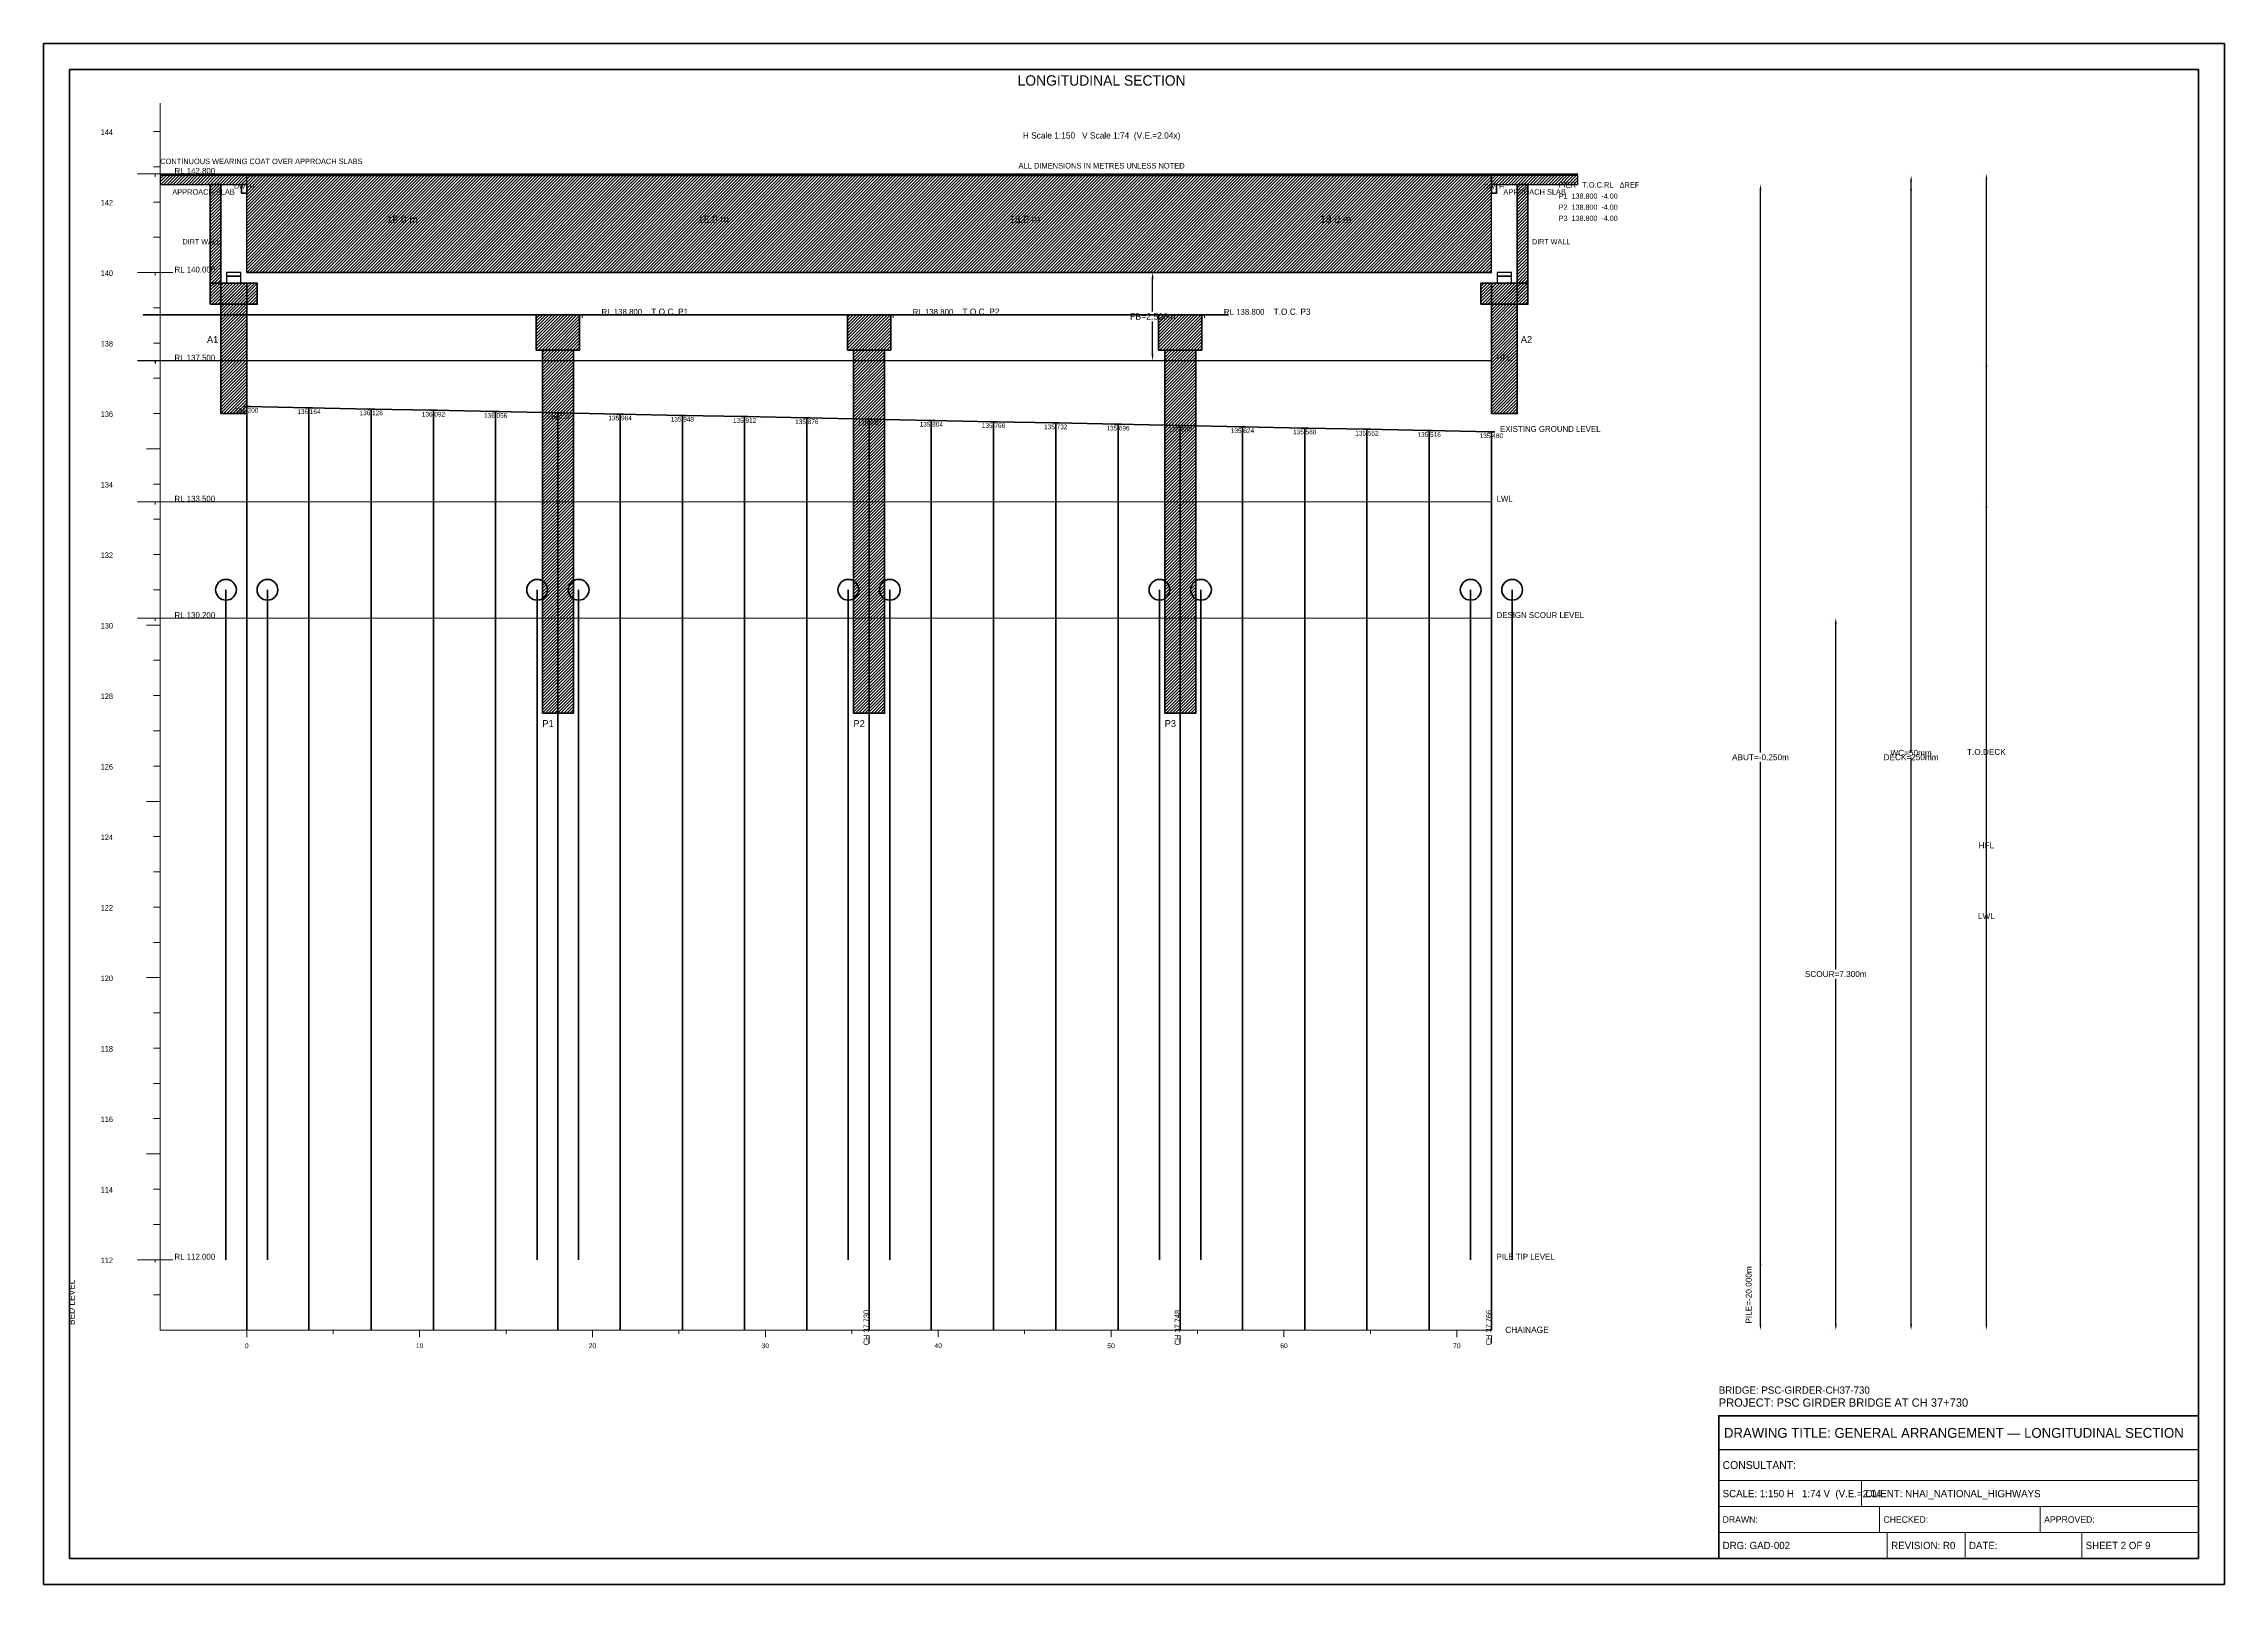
# Model space of a CAD drawing. Header units: metres. Extents: x 0 to 841, y 0 to 594.
import ezdxf
from ezdxf.enums import TextEntityAlignment as Align

# ---------------------------------------------------------------- set-up
doc = ezdxf.new("R2010")
doc.units = ezdxf.units.M
doc.linetypes.add('DASHED', pattern=[0.5, 0.375, -0.125])
doc.linetypes.add('DASHED2', pattern=[0.25, 0.1875, -0.0625])
for name, color, linetype, lineweight in [('ABUT-PROF', 4, 'Continuous', 50), ('BORDER-INNER', 7, 'Continuous', 35), ('BORDER-OUTER', 7, 'Continuous', 70), ('CIVIL-CHAINAGE', 7, 'Continuous', 18), ('CIVIL-GROUND', 3, 'Continuous', 35), ('CIVIL-HFL', 5, 'DASHED', 25), ('CIVIL-LWL', 4, 'DASHED', 18), ('CIVIL-ROAD', 7, 'Continuous', 25), ('CIVIL-SCOUR', 1, 'DASHED2', 18), ('DIM-CHAINAGE', 3, 'Continuous', 18), ('DIM-LEVEL', 3, 'Continuous', 18), ('DIM-LINEAR', 3, 'Continuous', 18), ('FOUND-PILE', 4, 'Continuous', 35), ('STRUC-HATCHING', 8, 'Continuous', 18), ('STRUC-SECTION', 2, 'Continuous', 35), ('SUB-ABUT', 3, 'Continuous', 35), ('SUB-BEARING', 5, 'Continuous', 25), ('SUB-DIRT-WALL', 3, 'Continuous', 35), ('SUB-PIER', 2, 'Continuous', 35), ('SUPER-DECK', 2, 'Continuous', 50), ('SUPER-WEARING', 8, 'Continuous', 25), ('TEXT-GENERAL', 7, 'Continuous', 18), ('TEXT-HEADER', 7, 'Continuous', 25), ('TEXT-LEVEL', 5, 'Continuous', 18), ('TEXT-SPEC', 7, 'Continuous', 13), ('TEXT-TITLE', 7, 'Continuous', 25), ('TITLEBLK-BOX', 7, 'Continuous', 50), ('TITLEBLK-TEXT', 7, 'Continuous', 18)]:
    doc.layers.add(name, color=color, linetype=linetype, lineweight=lineweight)
doc.styles.add('BRIDGE_STD', font='Arial.ttf')
doc.dimstyles.new('pmb100', dxfattribs={"dimtxt": 2.5, "dimasz": 0.9375, "dimexe": 2.5, "dimexo": 2.5, "dimtad": 0, "dimtih": 1, "dimdec": 0, "dimtxsty": 'BRIDGE_STD', "dimcen": 2.5, "dimazin": 3, "dimtfac": 1, "dimtmove": 0, "dimatfit": 3})

msp = doc.modelspace()

# ---------------------------------------------------------------- hatches: boundary and pattern name
at = {"layer": 'STRUC-HATCHING'}
h = msp.add_hatch(dxfattribs=at)
h.set_pattern_fill('ANSI31', scale=0.266667)
h.paths.add_polyline_path([(45, 539.74), (78.33, 539.74), (78.33, 543.14), (45, 543.14)])
h = msp.add_hatch(dxfattribs=at)
h.set_pattern_fill('ANSI31', scale=0.266667)
h.paths.add_polyline_path([(64.26, 493.53), (68.33, 493.53), (68.33, 539.74), (64.26, 539.74)])
h = msp.add_hatch(dxfattribs=at)
h.set_pattern_fill('ANSI31', scale=0.2666667)
h.paths.add_polyline_path([(78.33, 505.76), (558.33, 505.76), (558.33, 543.14), (78.33, 543.14)])
h = msp.add_hatch(dxfattribs=at)
h.set_pattern_fill('ANSI31', scale=0.2666667)
h.paths.add_polyline_path([(558.33, 539.74), (591.67, 539.74), (591.67, 543.14), (558.33, 543.14)])
h = msp.add_hatch(dxfattribs=at)
h.set_pattern_fill('ANSI31', scale=0.2666667)
h.paths.add_polyline_path([(568.33, 493.53), (572.41, 493.53), (572.41, 539.74), (568.33, 539.74)])
h = msp.add_hatch(dxfattribs=at)
h.set_pattern_fill('ANSI31', scale=0.266667)
h.paths.add_polyline_path([(64.26, 493.53), (82.41, 493.53), (82.41, 501.68), (64.26, 501.68)])
h = msp.add_hatch(dxfattribs=at)
h.set_pattern_fill('ANSI31', scale=0.266667)
h.paths.add_polyline_path([(68.33, 451.39), (78.33, 451.39), (78.33, 501.68), (68.33, 501.68)])
h = msp.add_hatch(dxfattribs=at)
h.set_pattern_fill('ANSI31', scale=0.2666667)
h.paths.add_polyline_path([(554.26, 493.53), (572.41, 493.53), (572.41, 501.68), (554.26, 501.68)])
h = msp.add_hatch(dxfattribs=at)
h.set_pattern_fill('ANSI31', scale=0.2666667)
h.paths.add_polyline_path([(558.33, 451.39), (568.33, 451.39), (568.33, 501.68), (558.33, 501.68)])
h = msp.add_hatch(dxfattribs=at)
h.set_pattern_fill('ANSI31', scale=0.266667)
h.paths.add_polyline_path([(190, 475.86), (206.67, 475.86), (206.67, 489.45), (190, 489.45)])
h = msp.add_hatch(dxfattribs=at)
h.set_pattern_fill('ANSI31', scale=0.266667)
h.paths.add_polyline_path([(310, 475.86), (326.67, 475.86), (326.67, 489.45), (310, 489.45)])
h = msp.add_hatch(dxfattribs=at)
h.set_pattern_fill('ANSI31', scale=0.266667)
h.paths.add_polyline_path([(430, 475.86), (446.67, 475.86), (446.67, 489.45), (430, 489.45)])
h = msp.add_hatch(dxfattribs=at)
h.set_pattern_fill('ANSI31', scale=0.266667)
h.paths.add_polyline_path([(192.33, 335.86), (204.33, 335.86), (204.33, 475.86), (192.33, 475.86)])
h = msp.add_hatch(dxfattribs=at)
h.set_pattern_fill('ANSI31', scale=0.266667)
h.paths.add_polyline_path([(312.33, 335.86), (324.33, 335.86), (324.33, 475.86), (312.33, 475.86)])
h = msp.add_hatch(dxfattribs=at)
h.set_pattern_fill('ANSI31', scale=0.266667)
h.paths.add_polyline_path([(432.33, 335.86), (444.33, 335.86), (444.33, 475.86), (432.33, 475.86)])
at = {"layer": 'SUPER-WEARING'}
h = msp.add_hatch(dxfattribs=at)
h.set_pattern_fill('SOLID')
h.paths.add_polyline_path([(45, 543.82), (591.67, 543.82), (585, 543.14), (51.67, 543.14)])

# ---------------------------------------------------------------- linework, layer by layer
at = {"layer": 'ABUT-PROF', "lineweight": 35}
for points in [[(76.33, 536.34), (78.33, 536.34), (78.33, 539.74), (76.33, 539.74), (76.33, 536.34)], [(558.33, 536.34), (560.33, 536.34), (560.33, 539.74), (558.33, 539.74), (558.33, 536.34)]]:
    msp.add_lwpolyline(points, dxfattribs=at)
at = {"layer": 'BORDER-INNER'}
msp.add_lwpolyline([(10, 10), (831, 10), (831, 584), (10, 584), (10, 10)], dxfattribs=at)
at = {"layer": 'BORDER-OUTER'}
msp.add_lwpolyline([(0, 0), (841, 0), (841, 594), (0, 594), (0, 0)], dxfattribs=at)
at = {"layer": 'CIVIL-CHAINAGE'}
for p, q in [((45, 98), (558.33, 98)), ((78.33, 98), (78.33, 95.33)), ((111.67, 98), (111.67, 96.53)), ((145, 98), (145, 95.33)), ((178.33, 98), (178.33, 96.53)), ((211.67, 98), (211.67, 95.33)), ((245, 98), (245, 96.53)), ((278.33, 98), (278.33, 95.33)), ((311.67, 98), (311.67, 96.53)), ((318.33, 96), (318.33, 92.8)), ((345, 98), (345, 95.33)), ((378.33, 98), (378.33, 96.53)), ((411.67, 98), (411.67, 95.33)), ((438.33, 96), (438.33, 92.8)), ((445, 98), (445, 96.53)), ((478.33, 98), (478.33, 95.33)), ((511.67, 98), (511.67, 96.53)), ((545, 98), (545, 95.33)), ((558.33, 96), (558.33, 92.8))]:
    msp.add_line(p, q, dxfattribs=at)
at = {"layer": 'CIVIL-GROUND', "color": 3}
for p, q in [((77, 454.11), (79.67, 454.11)), ((101, 453.62), (103.67, 453.62)), ((125, 453.13), (127.67, 453.13)), ((149, 452.64), (151.67, 452.64)), ((173, 452.15), (175.67, 452.15)), ((197, 451.66), (199.67, 451.66)), ((221, 451.17), (223.67, 451.17)), ((245, 450.68), (247.67, 450.68)), ((269, 450.19), (271.67, 450.19)), ((293, 449.71), (295.67, 449.71)), ((317, 449.22), (319.67, 449.22)), ((341, 448.73), (343.67, 448.73)), ((365, 448.24), (367.67, 448.24)), ((389, 447.75), (391.67, 447.75)), ((413, 447.26), (415.67, 447.26)), ((437, 446.77), (439.67, 446.77)), ((461, 446.28), (463.67, 446.28)), ((485, 445.79), (487.67, 445.79)), ((509, 445.3), (511.67, 445.3)), ((533, 444.81), (535.67, 444.81)), ((557, 444.32), (559.67, 444.32))]:
    msp.add_line(p, q, dxfattribs=at)
at = {"layer": 'CIVIL-GROUND', "color": 8, "linetype": 'DASHED2'}
for p, q in [((78.33, 454.11), (78.33, 98)), ((102.33, 453.62), (102.33, 98)), ((126.33, 453.13), (126.33, 98)), ((150.33, 452.64), (150.33, 98)), ((174.33, 452.15), (174.33, 98)), ((198.33, 451.66), (198.33, 98)), ((222.33, 451.17), (222.33, 98)), ((246.33, 450.68), (246.33, 98)), ((270.33, 450.19), (270.33, 98)), ((294.33, 449.71), (294.33, 98)), ((318.33, 449.22), (318.33, 98)), ((342.33, 448.73), (342.33, 98)), ((366.33, 448.24), (366.33, 98)), ((390.33, 447.75), (390.33, 98)), ((414.33, 447.26), (414.33, 98)), ((438.33, 446.77), (438.33, 98)), ((462.33, 446.28), (462.33, 98)), ((486.33, 445.79), (486.33, 98)), ((510.33, 445.3), (510.33, 98)), ((534.33, 444.81), (534.33, 98)), ((558.33, 444.32), (558.33, 98))]:
    msp.add_line(p, q, dxfattribs=at)
at = {"layer": 'CIVIL-GROUND', "color": 3}
msp.add_lwpolyline([(78.33, 454.11), (102.33, 453.62), (126.33, 453.13), (150.33, 452.64), (174.33, 452.15), (198.33, 451.66), (222.33, 451.17), (246.33, 450.68), (270.33, 450.19), (294.33, 449.71), (318.33, 449.22), (342.33, 448.73), (366.33, 448.24), (390.33, 447.75), (414.33, 447.26), (438.33, 446.77), (462.33, 446.28), (486.33, 445.79), (510.33, 445.3), (534.33, 444.81), (558.33, 444.32)], dxfattribs=at)
at = {"layer": 'CIVIL-HFL'}
for p, q in [((36.2, 471.78), (49.8, 471.78)), ((43, 471.78), (43, 470.65))]:
    msp.add_line(p, q, dxfattribs=at)
at = {"layer": 'CIVIL-HFL', "color": 5}
msp.add_line((45, 471.78), (558.33, 471.78), dxfattribs=at)
at = {"layer": 'CIVIL-LWL'}
for p, q in [((36.2, 417.41), (49.8, 417.41)), ((43, 417.41), (43, 416.28))]:
    msp.add_line(p, q, dxfattribs=at)
at = {"layer": 'CIVIL-LWL', "color": 4}
msp.add_line((45, 417.41), (558.33, 417.41), dxfattribs=at)
at = {"layer": 'CIVIL-ROAD', "lineweight": 25}
for points in [[(45, 539.74), (78.33, 539.74), (78.33, 543.14), (45, 543.14), (45, 539.74)], [(558.33, 539.74), (591.67, 539.74), (591.67, 543.14), (558.33, 543.14), (558.33, 539.74)]]:
    msp.add_lwpolyline(points, dxfattribs=at)
at = {"layer": 'CIVIL-SCOUR'}
for p, q in [((36.2, 372.56), (49.8, 372.56)), ((43, 372.56), (43, 371.42))]:
    msp.add_line(p, q, dxfattribs=at)
at = {"layer": 'CIVIL-SCOUR', "color": 1}
msp.add_line((45, 372.56), (558.33, 372.56), dxfattribs=at)
at = {"layer": 'DIM-LEVEL'}
for p, q in [((45, 98), (45, 571)), ((42.33, 560.13), (45, 560.13)), ((36.2, 543.82), (49.8, 543.82)), ((42.33, 546.53), (45, 546.53)), ((43, 543.82), (43, 542.68)), ((42.33, 532.94), (45, 532.94)), ((42.33, 519.35), (45, 519.35)), ((36.2, 505.76), (49.8, 505.76)), ((39.67, 505.76), (45, 505.76)), ((43, 505.76), (43, 504.63)), ((42.33, 492.17), (45, 492.17)), ((200.87, 489.45), (214.47, 489.45)), ((207.67, 489.45), (207.67, 488.31)), ((320.87, 489.45), (334.47, 489.45)), ((327.67, 489.45), (327.67, 488.31)), ((440.87, 489.45), (454.47, 489.45)), ((447.67, 489.45), (447.67, 488.31)), ((42.33, 478.57), (45, 478.57)), ((42.33, 464.98), (45, 464.98)), ((42.33, 451.39), (45, 451.39)), ((39.67, 437.8), (45, 437.8)), ((42.33, 424.21), (45, 424.21)), ((42.33, 410.61), (45, 410.61)), ((42.33, 397.02), (45, 397.02)), ((42.33, 383.43), (45, 383.43)), ((39.67, 369.84), (45, 369.84)), ((42.33, 356.25), (45, 356.25)), ((42.33, 342.66), (45, 342.66)), ((42.33, 329.06), (45, 329.06)), ((42.33, 315.47), (45, 315.47)), ((39.67, 301.88), (45, 301.88)), ((42.33, 288.29), (45, 288.29)), ((42.33, 274.7), (45, 274.7)), ((42.33, 261.1), (45, 261.1)), ((42.33, 247.51), (45, 247.51)), ((39.67, 233.92), (45, 233.92)), ((42.33, 220.33), (45, 220.33)), ((42.33, 206.74), (45, 206.74)), ((42.33, 193.14), (45, 193.14)), ((42.33, 179.55), (45, 179.55)), ((39.67, 165.96), (45, 165.96)), ((42.33, 152.37), (45, 152.37)), ((42.33, 138.78), (45, 138.78)), ((36.2, 125.18), (49.8, 125.18)), ((42.33, 125.18), (45, 125.18)), ((43, 125.18), (43, 124.05)), ((42.33, 111.59), (45, 111.59))]:
    msp.add_line(p, q, dxfattribs=at)
at = {"layer": 'FOUND-PILE', "lineweight": 35}
for p, q in [((70.33, 383.43), (70.33, 125.18)), ((86.33, 383.43), (86.33, 125.18)), ((190.33, 383.43), (190.33, 125.18)), ((206.33, 383.43), (206.33, 125.18)), ((310.33, 383.43), (310.33, 125.18)), ((326.33, 383.43), (326.33, 125.18)), ((430.33, 383.43), (430.33, 125.18)), ((446.33, 383.43), (446.33, 125.18)), ((550.33, 383.43), (550.33, 125.18)), ((566.33, 383.43), (566.33, 125.18))]:
    msp.add_line(p, q, dxfattribs=at)
at = {"layer": 'FOUND-PILE'}
for centre in [(70.33, 383.43), (86.33, 383.43), (190.33, 383.43), (206.33, 383.43), (310.33, 383.43), (326.33, 383.43), (430.33, 383.43), (446.33, 383.43), (550.33, 383.43), (566.33, 383.43)]:
    msp.add_circle(centre, 4, dxfattribs=at)
at = {"layer": 'STRUC-SECTION', "color": 8, "linetype": 'DASHED'}
for p in [(217, 489.45), (337, 489.45), (457, 489.45)]:
    msp.add_line(p, (38.33, 489.45), dxfattribs=at)
at = {"layer": 'SUB-ABUT', "lineweight": 40}
for points in [[(64.26, 493.53), (82.41, 493.53), (82.41, 501.68), (64.26, 501.68), (64.26, 493.53)], [(68.33, 451.39), (78.33, 451.39), (78.33, 501.68), (68.33, 501.68), (68.33, 451.39)], [(554.26, 493.53), (572.41, 493.53), (572.41, 501.68), (554.26, 501.68), (554.26, 493.53)], [(558.33, 451.39), (568.33, 451.39), (568.33, 501.68), (558.33, 501.68), (558.33, 451.39)]]:
    msp.add_lwpolyline(points, dxfattribs=at)
at = {"layer": 'SUB-ABUT', "lineweight": 30}
for points in [[(70.58, 501.68), (76.08, 501.68), (76.08, 504.4), (70.58, 504.4), (70.58, 501.68)], [(560.58, 501.68), (566.08, 501.68), (566.08, 504.4), (560.58, 504.4), (560.58, 501.68)]]:
    msp.add_lwpolyline(points, dxfattribs=at)
at = {"layer": 'SUB-BEARING', "lineweight": 30}
for points in [[(70.58, 504.4), (76.08, 504.4), (76.08, 505.76), (70.58, 505.76), (70.58, 504.4)], [(560.58, 504.4), (566.08, 504.4), (566.08, 505.76), (560.58, 505.76), (560.58, 504.4)]]:
    msp.add_lwpolyline(points, dxfattribs=at)
at = {"layer": 'SUB-DIRT-WALL', "lineweight": 40}
for points in [[(64.26, 493.53), (68.33, 493.53), (68.33, 539.74), (64.26, 539.74), (64.26, 493.53)], [(568.33, 493.53), (572.41, 493.53), (572.41, 539.74), (568.33, 539.74), (568.33, 493.53)]]:
    msp.add_lwpolyline(points, dxfattribs=at)
at = {"layer": 'SUB-PIER', "lineweight": 40}
for points in [[(190, 475.86), (206.67, 475.86), (206.67, 489.45), (190, 489.45), (190, 475.86)], [(310, 475.86), (326.67, 475.86), (326.67, 489.45), (310, 489.45), (310, 475.86)], [(430, 475.86), (446.67, 475.86), (446.67, 489.45), (430, 489.45), (430, 475.86)], [(192.33, 335.86), (204.33, 335.86), (204.33, 475.86), (192.33, 475.86), (192.33, 335.86)], [(312.33, 335.86), (324.33, 335.86), (324.33, 475.86), (312.33, 475.86), (312.33, 335.86)], [(432.33, 335.86), (444.33, 335.86), (444.33, 475.86), (432.33, 475.86), (432.33, 335.86)]]:
    msp.add_lwpolyline(points, dxfattribs=at)
at = {"layer": 'SUPER-DECK'}
for p, q in [((78.33, 543.14), (558.33, 543.14)), ((78.33, 505.76), (558.33, 505.76))]:
    msp.add_line(p, q, dxfattribs=at)
at = {"layer": 'SUPER-DECK', "lineweight": 25}
for p, q in [((78.33, 505.76), (78.33, 543.14)), ((558.33, 505.76), (558.33, 543.14))]:
    msp.add_line(p, q, dxfattribs=at)
at = {"layer": 'SUPER-WEARING', "lineweight": 25}
msp.add_lwpolyline([(45, 543.82), (591.67, 543.82), (585, 543.14), (51.67, 543.14), (45, 543.82)], dxfattribs=at)
at = {"layer": 'TITLEBLK-BOX', "lineweight": 50}
msp.add_lwpolyline([(646, 10), (831, 10), (831, 65), (646, 65), (646, 10)], dxfattribs=at)
at = {"layer": 'TITLEBLK-BOX', "lineweight": 30}
msp.add_lwpolyline([(646, 52), (831, 52), (831, 65), (646, 65), (646, 52)], dxfattribs=at)
at = {"layer": 'TITLEBLK-BOX', "lineweight": 18}
for points in [[(646, 40), (831, 40), (831, 52), (646, 52), (646, 40)], [(646, 30), (701, 30), (701, 40), (646, 40), (646, 30)], [(701, 30), (831, 30), (831, 40), (701, 40), (701, 30)], [(646, 20), (708, 20), (708, 30), (646, 30), (646, 20)], [(708, 20), (770, 20), (770, 30), (708, 30), (708, 20)], [(770, 20), (831, 20), (831, 30), (770, 30), (770, 20)], [(646, 10), (711, 10), (711, 20), (646, 20), (646, 10)], [(711, 10), (741, 10), (741, 20), (711, 20), (711, 10)], [(741, 10), (786, 10), (786, 20), (741, 20), (741, 10)], [(786, 10), (831, 10), (831, 20), (786, 20), (786, 10)]]:
    msp.add_lwpolyline(points, dxfattribs=at)

# ---------------------------------------------------------------- texts
at = {"layer": 'CIVIL-GROUND', "color": 3}
msp.add_text('EXISTING GROUND LEVEL', height=2.2667, dxfattribs=at).set_placement((561.67, 444.32))
at = {"layer": 'CIVIL-HFL', "color": 5}
msp.add_text('HFL', height=2.267, dxfattribs=at).set_placement((560.33, 471.78))
at = {"layer": 'CIVIL-LWL', "color": 4}
msp.add_text('LWL', height=2.267, dxfattribs=at).set_placement((560.33, 417.41))
at = {"layer": 'CIVIL-SCOUR', "color": 1}
msp.add_text('DESIGN SCOUR LEVEL', height=2.2667, dxfattribs=at).set_placement((560.33, 372.56))
at = {"layer": 'DIM-CHAINAGE'}
for s, p in [('CH 37.730', (318.33, 92.16)), ('CH 37.748', (438.33, 92.16)), ('CH 37.766', (558.33, 92.16))]:
    msp.add_text(s, height=2.133, rotation=90, dxfattribs=at).set_placement(p)
at = {"layer": 'TEXT-GENERAL'}
for p in [(138.33, 524.79), (258.33, 524.79), (378.33, 524.79), (498.33, 524.79)]:
    msp.add_text('18.0 m', height=2.933, dxfattribs=at).set_placement(p, align=Align.CENTER)
for s, height, p in [('A1', 2.667, (63, 478.57)), ('A2', 2.667, (569.67, 478.57)), ('P1', 2.667, (192.33, 330.53)), ('P2', 2.667, (312.33, 330.53)), ('P3', 2.667, (432.33, 330.53)), ('PILE TIP LEVEL', 2.2667, (560.33, 125.18))]:
    msp.add_text(s, height=height, dxfattribs=at).set_placement(p)
at = {"layer": 'TEXT-HEADER'}
msp.add_text('LONGITUDINAL SECTION', height=4, dxfattribs=at).set_placement((408, 577.8), align=Align.CENTER)
for s, height, p in [('PIER   T.O.C.RL   ΔREF', 2.1333, (584.33, 538.48)), ('T.O.C. P1', 2.4, (234.33, 489.45)), ('T.O.C. P2', 2.4, (354.33, 489.45)), ('T.O.C. P3', 2.4, (474.33, 489.45))]:
    msp.add_text(s, height=height, dxfattribs=at).set_placement(p)
at = {"layer": 'TEXT-LEVEL'}
for s, height, p in [('144', 2.133, (22, 558.79)), ('RL 142.800', 2.267, (50.48, 543.82)), ('142', 2.133, (22, 531.61)), ('140', 2.133, (22, 504.43)), ('RL 140.000', 2.267, (50.48, 505.76)), ('RL 138.800', 2.267, (215.15, 489.45)), ('RL 138.800', 2.267, (335.15, 489.45)), ('RL 138.800', 2.267, (455.15, 489.45)), ('138', 2.133, (22, 477.24)), ('RL 137.500', 2.267, (50.48, 471.78)), ('136', 2.133, (22, 450.06)), ('134', 2.133, (22, 422.87)), ('RL 133.500', 2.267, (50.48, 417.41)), ('132', 2.133, (22, 395.69)), ('130', 2.133, (22, 368.51)), ('RL 130.200', 2.267, (50.48, 372.56)), ('128', 2.133, (22, 341.32)), ('126', 2.133, (22, 314.14)), ('124', 2.133, (22, 286.95)), ('122', 2.133, (22, 259.77)), ('120', 2.133, (22, 232.59)), ('118', 2.133, (22, 205.4)), ('116', 2.133, (22, 178.22)), ('114', 2.133, (22, 151.03)), ('RL 112.000', 2.267, (50.48, 125.18)), ('112', 2.133, (22, 123.85)), ('CHAINAGE', 2.4, (563.67, 96.93))]:
    msp.add_text(s, height=height, dxfattribs=at).set_placement(p)
at = {"layer": 'TEXT-LEVEL', "color": 8}
for s, p in [('136.200', (78.33, 451.71)), ('136.164', (102.33, 451.22)), ('136.128', (126.33, 450.73)), ('136.092', (150.33, 450.24)), ('136.056', (174.33, 449.75)), ('136.020', (198.33, 449.26)), ('135.984', (222.33, 448.77)), ('135.948', (246.33, 448.28)), ('135.912', (270.33, 447.79)), ('135.876', (294.33, 447.31)), ('135.840', (318.33, 446.82)), ('135.804', (342.33, 446.33)), ('135.768', (366.33, 445.84)), ('135.732', (390.33, 445.35)), ('135.696', (414.33, 444.86)), ('135.660', (438.33, 444.37)), ('135.624', (462.33, 443.88)), ('135.588', (486.33, 443.39)), ('135.552', (510.33, 442.9)), ('135.516', (534.33, 442.41)), ('135.480', (558.33, 441.92))]:
    msp.add_text(s, height=1.8, dxfattribs=at).set_placement(p, align=Align.CENTER)
at = {"layer": 'TEXT-LEVEL'}
msp.add_text('BED LEVEL', height=2.4, rotation=90, dxfattribs=at).set_placement((12, 100))
for s, height, p in [('0', 1.87, (78.33, 91.07)), ('10', 1.867, (145, 91.07)), ('20', 1.867, (211.67, 91.07)), ('30', 1.867, (278.33, 91.07)), ('40', 1.867, (345, 91.07)), ('50', 1.867, (411.67, 91.07)), ('60', 1.867, (478.33, 91.07)), ('70', 1.867, (545, 91.07))]:
    msp.add_text(s, height=height, dxfattribs=at).set_placement(p, align=Align.CENTER)
at = {"layer": 'TEXT-SPEC'}
for s, height, p in [('H Scale 1:150   V Scale 1:74  (V.E.=2.04x)', 2.4, (408, 557.41)), ('APPROACH SLAB', 2.1333, (61.67, 535.74)), ('APPROACH SLAB', 2.1333, (575, 535.74))]:
    msp.add_text(s, height=height, dxfattribs=at).set_placement(p, align=Align.CENTER)
at = {"layer": 'TEXT-SPEC', "color": 8}
for s, height, p in [('CONTINUOUS WEARING COAT OVER APPROACH SLABS', 2.1333, (45, 547.55)), ('P1  138.800  -4.00', 2, (584.33, 534.22)), ('P2  138.800  -4.00', 2, (584.33, 529.95)), ('P3  138.800  -4.00', 2, (584.33, 525.68))]:
    msp.add_text(s, height=height, dxfattribs=at).set_placement(p)
msp.add_text('ALL DIMENSIONS IN METRES UNLESS NOTED', height=2.16, dxfattribs=at).set_placement((408, 545.85), align=Align.CENTER)
at = {"layer": 'TEXT-SPEC', "color": 4}
for p in [(77.33, 538.04), (559.33, 538.04)]:
    msp.add_text('DWTH', height=1.867, dxfattribs=at).set_placement(p, align=Align.CENTER)
at = {"layer": 'TEXT-SPEC'}
for p in [(53.59, 516.63), (574.01, 516.63)]:
    msp.add_text('DIRT WALL', height=2, dxfattribs=at).set_placement(p)
at = {"layer": 'TEXT-TITLE'}
for s, height, p in [('PROJECT: PSC GIRDER BRIDGE AT CH 37+730', 3.2, (646, 68.5)), ('DRAWING TITLE: GENERAL ARRANGEMENT — LONGITUDINAL SECTION', 3.8, (648, 56.5))]:
    msp.add_text(s, height=height, dxfattribs=at).set_placement(p)
at = {"layer": 'TITLEBLK-TEXT'}
for s, height, p in [('BRIDGE: PSC-GIRDER-CH37-730', 2.8, (646, 73.5)), ('CONSULTANT: ', 3, (647.5, 44.5)), ('SCALE: 1:150 H   1:74 V  (V.E.=2.04', 2.8, (647.5, 33.6)), ('CLIENT: NHAI_NATIONAL_HIGHWAYS', 2.8, (702.5, 33.6)), ('DRAWN: ', 2.5, (647.5, 23.75)), ('CHECKED: ', 2.5, (709.5, 23.75)), ('APPROVED: ', 2.5, (771.5, 23.75)), ('DRG: GAD-002', 2.8, (647.5, 13.6)), ('REVISION: R0', 2.8, (712.5, 13.6)), ('DATE: ', 2.8, (742.5, 13.6)), ('SHEET 2 OF 9', 2.8, (787.5, 13.6))]:
    msp.add_text(s, height=height, dxfattribs=at).set_placement(p)

# ---------------------------------------------------------------- dimensions: what is measured, and where the dimension line sits
at = {"layer": 'DIM-LINEAR'}
for base, p1, p2, text, override in [((662.1, 98), (662.1, 98), (662.1, 539.74), 'ABUT=-0.250m', {"dimtxt": 2.266667, "dimasz": 2.266667, "dimgap": 0.906667, "dimclrt": 3}), ((720.18, 98), (720.18, 98), (720.18, 539.74), 'DECK=250mm', {"dimtxt": 2.266667, "dimasz": 2.266667, "dimgap": 0.906667, "dimclrt": 3}), ((720.18, 98), (720.18, 98), (720.18, 543.14), 'WC=50mm', {"dimtxt": 2.266667, "dimasz": 2.266667, "dimgap": 0.906667, "dimclrt": 3}), ((749.22, 98), (749.22, 98), (749.22, 543.82), 'T.O.DECK', {"dimtxt": 2.266667, "dimasz": 2.266667, "dimgap": 0.906667, "dimclrt": 3}), ((427.67, 471.78), (414.33, 471.78), (414.33, 505.76), 'FB=2.500m', {"dimtxt": 2.4, "dimasz": 2.4, "dimgap": 0.96, "dimclrt": 3}), ((749.22, 98), (749.22, 98), (749.22, 471.78), 'HFL', {"dimtxt": 2.266667, "dimasz": 2.266667, "dimgap": 0.906667, "dimclrt": 3}), ((749.22, 98), (749.22, 98), (749.22, 417.41), 'LWL', {"dimtxt": 2.266667, "dimasz": 2.266667, "dimgap": 0.906667, "dimclrt": 3}), ((691.14, 98), (691.14, 98), (691.14, 372.56), 'SCOUR=7.300m', {"dimtxt": 2.266667, "dimasz": 2.266667, "dimgap": 0.906667, "dimclrt": 3}), ((662.1, 98), (662.1, 98), (662.1, 125.18), 'PILE=-20.000m', {"dimtxt": 2.266667, "dimasz": 2.266667, "dimgap": 0.906667, "dimclrt": 3})]:
    msp.add_linear_dim(base=base, p1=p1, p2=p2, angle=90, text=text, dimstyle='pmb100', override=override, dxfattribs=at).render()

doc.saveas('drawing.dxf')
